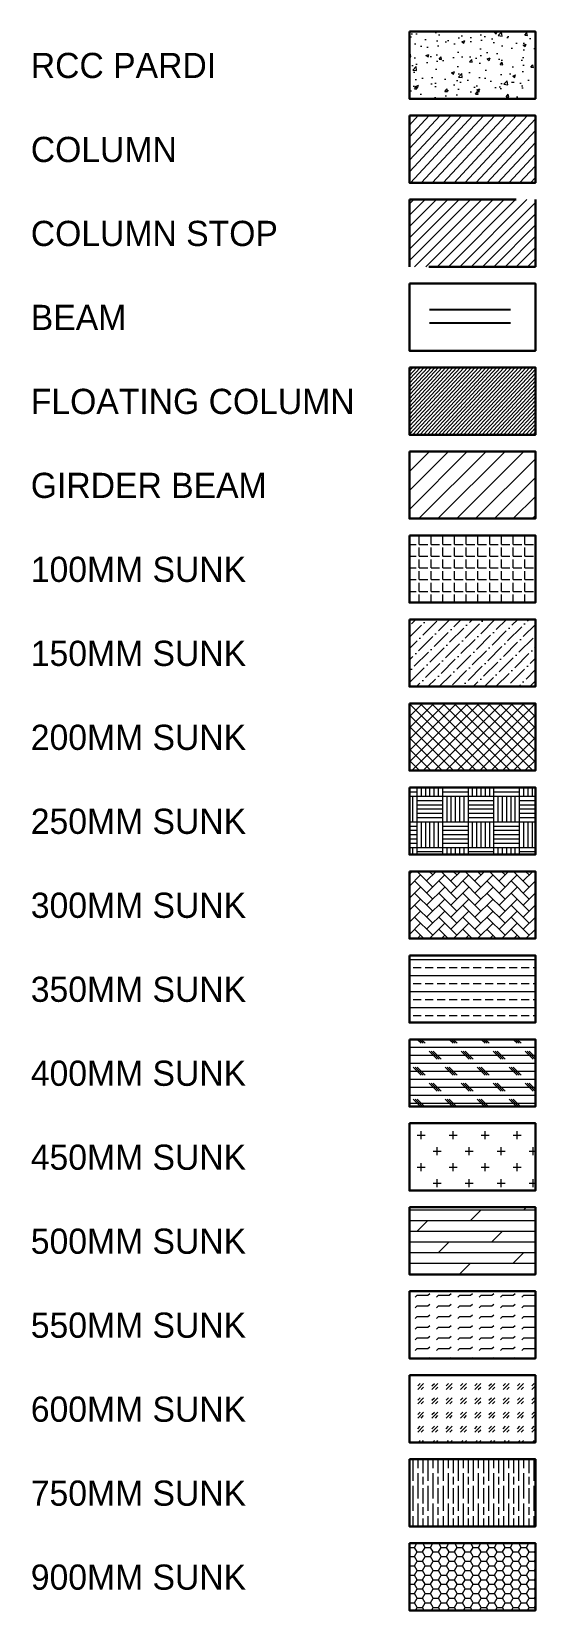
# Model space of a CAD drawing. Header units: millimetres. Extents: x 35733 to 152955, y -166738 to 54280.
# Drawn here: x 35733 to 41733, y 33344 to 52144 of the extents above; entities that cross this region are included whole.
import ezdxf

# ---------------------------------------------------------------- set-up
doc = ezdxf.new("R2010")
doc.units = ezdxf.units.MM
doc.header["$LTSCALE"] = 100
doc.linetypes.add('DASHED', pattern=[19.05, 12.7, -6.35])
for name, color, linetype, lineweight in [('BEAM', 191, 'Continuous', 20), ('GIRDER BEAM', 4, 'Continuous', 30), ('HATCH BOX', 2, 'Continuous', 30), ('HATCH LIGHT_MOFA', 253, 'Continuous', 0), ('HATCH_LIGHT_MOFA', 251, 'Continuous', 0), ('TXT', 7, 'Continuous', 20)]:
    doc.layers.add(name, color=color, linetype=linetype, lineweight=lineweight)

msp = doc.modelspace()

# ---------------------------------------------------------------- texts
at = {"layer": 'TXT', "char_height": 300, "attachment_point": 1}
for s, width, insert in [('RCC PARDI', 3821.449, (35723.9, 51890.2)), ('COLUMN', 3821.449, (35723.9, 50890.2)), ('COLUMN STOP', 3821.449, (35723.9, 49890.2)), ('BEAM', 3821.449, (35723.9, 48890.2)), ('FLOATING COLUMN', 5678.483, (35723.9, 47890.2)), ('GIRDER BEAM', 3821.449, (35723.9, 46890.2)), ('100MM SUNK', 3821.449, (35723.9, 45890.2)), ('150MM SUNK', 3821.449, (35723.9, 44890.2)), ('200MM SUNK', 3821.449, (35723.9, 43890.2)), ('250MM SUNK', 3821.449, (35723.9, 42890.2)), ('300MM SUNK', 3821.449, (35723.9, 41890.2)), ('350MM SUNK', 3821.449, (35723.9, 40890.2)), ('400MM SUNK', 3821.449, (35723.9, 39890.2)), ('450MM SUNK', 3821.449, (35723.9, 38890.2)), ('500MM SUNK', 3821.449, (35723.9, 37890.2)), ('550MM SUNK', 3821.449, (35723.9, 36890.2)), ('600MM SUNK', 3821.449, (35723.9, 35890.2)), ('750MM SUNK', 3821.449, (35723.9, 34890.2)), ('900MM SUNK', 3821.449, (35723.9, 33890.2))]:
    msp.add_mtext_dynamic_manual_height_columns(s, width=width, gutter_width=12.5, heights=[-300], dxfattribs=dict(at, insert=insert))

# ---------------------------------------------------------------- hatches: boundary and pattern name
at = {"layer": 'GIRDER BEAM', "lineweight": 20}
h = msp.add_hatch(dxfattribs=at)
h.set_pattern_fill('ANSI31', color=150, scale=50)
h.set_pattern_definition([(45, (-2843001.8, -49083.88), (-112.2532015, 112.2532015), [])])
h.paths.add_polyline_path([(41732.8, 47143.7), (40232.8, 47143.7), (40232.8, 46343.7), (41732.8, 46343.7)])
at = {"layer": 'HATCH LIGHT_MOFA', "true_color": 0x636466, "transparency": 33554687}
h = msp.add_hatch(dxfattribs=at)
h.set_pattern_fill('AR-CONC', color=251, scale=2)
h.set_pattern_definition([(50, (35659.2, 45477.72), (364.369, -31.878), [38.1, -419.1]), (355, (35659.2, 45477.7), (-70.487, 382.114), [30.48, -335.281]), (100.4514, (35689.56, 45475.06), (293.882, 350.236), [32.38, -356.18]), (46.184, (35659.2, 45579.3), (542.158, -84.085), [57.15, -628.65]), (96.6356, (35704.37, 45572.3), (474.808, 494.852), [48.57, -534.27]), (351.184, (35659.2, 45579.3), (474.81, 494.852), [45.72, -502.92]), (21, (35710, 45553.92), (303.229, -204.53), [38.1, -419.1]), (326, (35710, 45553.9), (123.604, 368.376), [30.48, -335.28]), (71.4514, (35735.26, 45536.87), (426.833, 163.846), [32.38, -356.18]), (37.5, (35659.19, 45477.72), (6.1772, 169.11), [0, -331.216, 0, -340.36, 0, -336.55]), (7.5, (35659.2, 45477.72), (133.6393, 200.361), [0, -194.056, 0, -323.596, 0, -128.27]), (327.5, (35545.91, 45477.72), (271.1812, -11.4575), [0, -127, 0, -396.24, 0, -525.78]), (317.5, (35495.1, 45477.72), (296.2584, 50.853), [0, -165.1, 0, -263.144, 0, -373.38])])
h.paths.add_polyline_path([(41732.8, 52143.7), (40232.8, 52143.7), (40232.8, 51343.7), (41732.8, 51343.7)])
at = {"layer": 'HATCH LIGHT_MOFA'}
h = msp.add_hatch(dxfattribs=at)
h.set_pattern_fill('ANSI31', color=256, scale=30, angle=2.03111)
h.set_pattern_definition([(47.0311127, (-2843001.79, -49083.88), (-69.6967045, 64.9225068), [])])
h.paths.add_polyline_path([(41732.8, 51143.7), (40232.8, 51143.7), (40232.8, 50343.7), (41732.8, 50343.7)])
at = {"layer": 'HATCH LIGHT_MOFA', "ltscale": 0.001}
h = msp.add_hatch(dxfattribs=at)
h.set_pattern_fill('ANSI31', color=99, scale=30, style=0)
h.set_pattern_definition([(45, (-2843001.79, -49083.88), (-67.351921, 67.351921), [])])
h.paths.add_polyline_path([(41732.8, 50143.7), (40232.8, 50143.7), (40232.8, 49343.7), (41732.8, 49343.7)])
at = {"layer": 'HATCH LIGHT_MOFA'}
h = msp.add_hatch(dxfattribs=at)
h.set_pattern_fill('ANSI31', color=256, scale=10, angle=2.03111)
h.set_pattern_definition([(47.0311127, (-2843001.793, -49083.88), (-23.23223483, 21.6408356), [])])
h.paths.add_polyline_path([(41732.8, 48143.7), (40232.8, 48143.7), (40232.8, 47343.7), (41732.8, 47343.7)])
h = msp.add_hatch(dxfattribs=at)
h.set_pattern_fill('ANGLE', color=256, scale=20)
h.set_pattern_definition([(0, (37276.45, 45477.72), (0, 139.7), [101.6, -38.1]), (90, (37276.45, 45477.72), (-139.7, 9e-15), [101.6, -38.1])])
h.paths.add_polyline_path([(41732.8, 45343.7), (41732.8, 46143.7), (40232.8, 46143.7), (40232.8, 45343.7)])
h = msp.add_hatch(dxfattribs=at)
h.set_pattern_fill('ANSI36', color=256, scale=30)
h.set_pattern_definition([(45, (37276.45, 45477.72), (50.514, 185.2178), [238.125, -47.625, 0, -47.625])])
h.paths.add_polyline_path([(41732.8, 44343.7), (41732.8, 45143.7), (40232.8, 45143.7), (40232.8, 44343.7)])
h = msp.add_hatch(dxfattribs=at)
h.set_pattern_fill('ANSI37', color=256, scale=30)
h.set_pattern_definition([(45, (37276.45, 45477.72), (-67.352, 67.352), []), (135, (37276.45, 45477.72), (-67.352, -67.352), [])])
h.paths.add_polyline_path([(41732.8, 43343.7), (41732.8, 44143.7), (40232.8, 44143.7), (40232.8, 43343.7)])
at = {"layer": 'HATCH LIGHT_MOFA', "true_color": 0x636466, "transparency": 33554687}
h = msp.add_hatch(dxfattribs=at)
h.set_pattern_fill('AR-HBONE', color=251)
h.set_pattern_definition([(45, (37276.45, 45477.72), (0, 143.6841), [304.8, -101.6]), (135, (37348.29, 45549.56), (1e-14, 143.6841), [304.8, -101.6])])
h.paths.add_polyline_path([(41732.8, 41343.7), (41732.8, 42143.7), (40232.8, 42143.7), (40232.8, 41343.7)])
h = msp.add_hatch(dxfattribs=at)
h.set_pattern_fill('BRASS', color=251, scale=30)
h.set_pattern_definition([(0, (37276.45, 45477.72), (0, 190.5), []), (0, (37276.45, 45572.97), (0, 190.5), [95.25, -47.625])])
h.paths.add_polyline_path([(41732.8, 40343.7), (41732.8, 41143.7), (40232.8, 41143.7), (40232.8, 40343.7)])
h = msp.add_hatch(dxfattribs=at)
h.set_pattern_fill('CORK', color=251, scale=30)
h.set_pattern_definition([(0, (37276.45, 45477.72), (0, 95.25), []), (135, (37324.08, 45430.1), (-190.5, -190.5), [134.704, -134.704]), (135, (37347.9, 45430.1), (-190.5, -190.5), [134.704, -134.704]), (135, (37371.7, 45430.1), (-190.5, -190.5), [134.704, -134.704])])
h.paths.add_polyline_path([(40232.8, 40143.7), (40232.8, 39343.7), (41732.8, 39343.7), (41732.8, 40143.7)])
h = msp.add_hatch(dxfattribs=at)
h.set_pattern_fill('CROSS', color=251, scale=30)
h.set_pattern_definition([(0, (37276.45, 45477.72), (190.5, 190.5), [95.25, -285.75]), (90, (37324.08, 45430.1), (-190.5, 190.5), [95.25, -285.75])])
h.paths.add_polyline_path([(40232.8, 39143.7), (40232.8, 38343.7), (41732.8, 38343.7), (41732.8, 39143.7)])
h = msp.add_hatch(dxfattribs=at)
h.set_pattern_fill('DOLMIT', color=251, scale=20)
h.set_pattern_definition([(0, (37276.45, 45477.72), (0, 127), []), (45, (37276.45, 45477.72), (-254, 254), [179.605, -359.21])])
h.paths.add_polyline_path([(41732.8, 37343.7), (41732.8, 38143.7), (40232.8, 38143.7), (40232.8, 37343.7)])
h = msp.add_hatch(dxfattribs=at)
h.set_pattern_fill('FLEX', color=251, scale=20)
h.set_pattern_definition([(0, (37276.45, 45477.72), (0, 127), [127, -127]), (45, (37403.45, 45477.72), (0, 127), [31.75, -116.1051, 31.75, -179.6051])])
h.paths.add_polyline_path([(40232.8, 36343.7), (41732.8, 36343.7), (41732.8, 37143.7), (40232.8, 37143.7)])
h = msp.add_hatch(dxfattribs=at)
h.set_pattern_fill('GOST_GLASS', color=251, scale=20)
h.set_pattern_definition([(45, (37276.45, 45477.72), (169.7056, 0), [100, -140]), (45, (37318.88, 45477.72), (169.7056, 0), [40, -200]), (45, (37276.45, 45520.14), (169.7056, 0), [40, -200])])
h.paths.add_polyline_path([(41732.8, 35343.7), (41732.8, 36143.7), (40232.8, 36143.7), (40232.8, 35343.7)])
h = msp.add_hatch(dxfattribs=at)
h.set_pattern_fill('GOST_WOOD', color=251, scale=30)
h.set_pattern_definition([(90, (37276.45, 45477.72), (180, -1e-14), [300, -60]), (90, (37336.45, 45417.72), (180, -1e-14), [180, -45, 90, -45]), (90, (37396.45, 45327.72), (180, -1e-14), [300, -60])])
h.paths.add_polyline_path([(41732.8, 34343.7), (41732.8, 35143.7), (40232.8, 35143.7), (40232.8, 34343.7)])
h = msp.add_hatch(dxfattribs=at)
h.set_pattern_fill('HONEY', color=251, scale=20)
h.set_pattern_definition([(0, (37276.45, 45477.72), (95.25, 54.99261), [63.5, -127]), (120, (37276.45, 45477.72), (-95.25, 54.99261), [63.5, -127]), (60, (37276.45, 45477.72), (2e-07, 109.98523), [-127, 63.5])])
h.paths.add_polyline_path([(40232.8, 34143.7), (40232.8, 33343.7), (41732.8, 33343.7), (41732.8, 34143.7)])
at = {"layer": 'HATCH_LIGHT_MOFA'}
h = msp.add_hatch(dxfattribs=at)
h.set_pattern_fill('AR-PARQ1', color=256)
h.set_pattern_definition([(90, (37276.45, 45477.72), (-304.8, 304.8), [304.8, -304.8]), (90, (37327.25, 45477.72), (-304.8, 304.8), [304.8, -304.8]), (90, (37378.05, 45477.72), (-304.8, 304.8), [304.8, -304.8]), (90, (37428.85, 45477.72), (-304.8, 304.8), [304.8, -304.8]), (90, (37479.65, 45477.72), (-304.8, 304.8), [304.8, -304.8]), (90, (37530.45, 45477.72), (-304.8, 304.8), [304.8, -304.8]), (90, (37581.25, 45477.72), (-304.8, 304.8), [304.8, -304.8]), (0, (37276.45, 45782.52), (304.8, -304.8), [304.8, -304.8]), (0, (37276.45, 45833.32), (304.8, -304.8), [304.8, -304.8]), (0, (37276.45, 45884.12), (304.8, -304.8), [304.8, -304.8]), (0, (37276.45, 45934.92), (304.8, -304.8), [304.8, -304.8]), (0, (37276.45, 45985.72), (304.8, -304.8), [304.8, -304.8]), (0, (37276.45, 46036.52), (304.8, -304.8), [304.8, -304.8]), (0, (37276.45, 46087.32), (304.8, -304.8), [304.8, -304.8])])
h.paths.add_polyline_path([(40232.8, 43143.7), (40232.8, 42343.7), (41732.8, 42343.7), (41732.8, 43143.7)])

# ---------------------------------------------------------------- linework, layer by layer
at = {"layer": 'BEAM', "lineweight": -2}
for p, q in [((40470.9, 48836.1, 0), (41436, 48836.1, 0)), ((40470.9, 48674.5, 0), (41436, 48674.5, 0))]:
    msp.add_line(p, q, dxfattribs=at)
at = {"layer": 'HATCH BOX'}
for points in [[(40232.8, 52143.7), (41732.8, 52143.7), (41732.8, 51343.7), (40232.8, 51343.7)], [(40232.8, 49143.7), (41732.8, 49143.7), (41732.8, 48343.7), (40232.8, 48343.7)], [(40232.8, 48143.7), (41732.8, 48143.7), (41732.8, 47343.7), (40232.8, 47343.7)], [(40232.8, 46143.7), (41732.8, 46143.7), (41732.8, 45343.7), (40232.8, 45343.7)], [(40232.8, 45143.7), (41732.8, 45143.7), (41732.8, 44343.7), (40232.8, 44343.7)], [(40232.8, 44143.7), (41732.8, 44143.7), (41732.8, 43343.7), (40232.8, 43343.7)], [(40232.8, 43143.7), (41732.8, 43143.7), (41732.8, 42343.7), (40232.8, 42343.7)], [(40232.8, 42143.7), (41732.8, 42143.7), (41732.8, 41343.7), (40232.8, 41343.7)], [(40232.8, 41143.7), (41732.8, 41143.7), (41732.8, 40343.7), (40232.8, 40343.7)], [(40232.8, 40143.7), (41732.8, 40143.7), (41732.8, 39343.7), (40232.8, 39343.7)], [(40232.8, 39143.7), (41732.8, 39143.7), (41732.8, 38343.7), (40232.8, 38343.7)], [(40232.8, 38143.7), (41732.8, 38143.7), (41732.8, 37343.7), (40232.8, 37343.7)], [(40232.8, 37143.7), (41732.8, 37143.7), (41732.8, 36343.7), (40232.8, 36343.7)], [(40232.8, 36143.7), (41732.8, 36143.7), (41732.8, 35343.7), (40232.8, 35343.7)], [(40232.8, 35143.7), (41732.8, 35143.7), (41732.8, 34343.7), (40232.8, 34343.7)], [(40232.8, 34143.7), (41732.8, 34143.7), (41732.8, 33343.7), (40232.8, 33343.7)]]:
    msp.add_lwpolyline(points, close=True, dxfattribs=at)
at = {"layer": 'HATCH BOX', "color": 3}
msp.add_lwpolyline([(40232.8, 51143.7), (41732.8, 51143.7), (41732.8, 50343.7), (40232.8, 50343.7)], close=True, dxfattribs=at)
at = {"layer": 'HATCH BOX', "color": 3, "linetype": 'DASHED'}
msp.add_lwpolyline([(40232.8, 50143.7), (41732.8, 50143.7), (41732.8, 49343.7), (40232.8, 49343.7)], close=True, dxfattribs=at)
at = {"layer": 'HATCH BOX', "color": 4}
msp.add_lwpolyline([(40232.8, 47143.7), (41732.8, 47143.7), (41732.8, 46343.7), (40232.8, 46343.7)], close=True, dxfattribs=at)

msp.set_redraw_order([(e.dxf.handle, doc.entitydb.next_handle()) for e in msp.query("TEXT MTEXT ATTDEF DIMENSION ARC_DIMENSION")])  # texts and dimensions are drawn at this point

doc.saveas('drawing.dxf')
